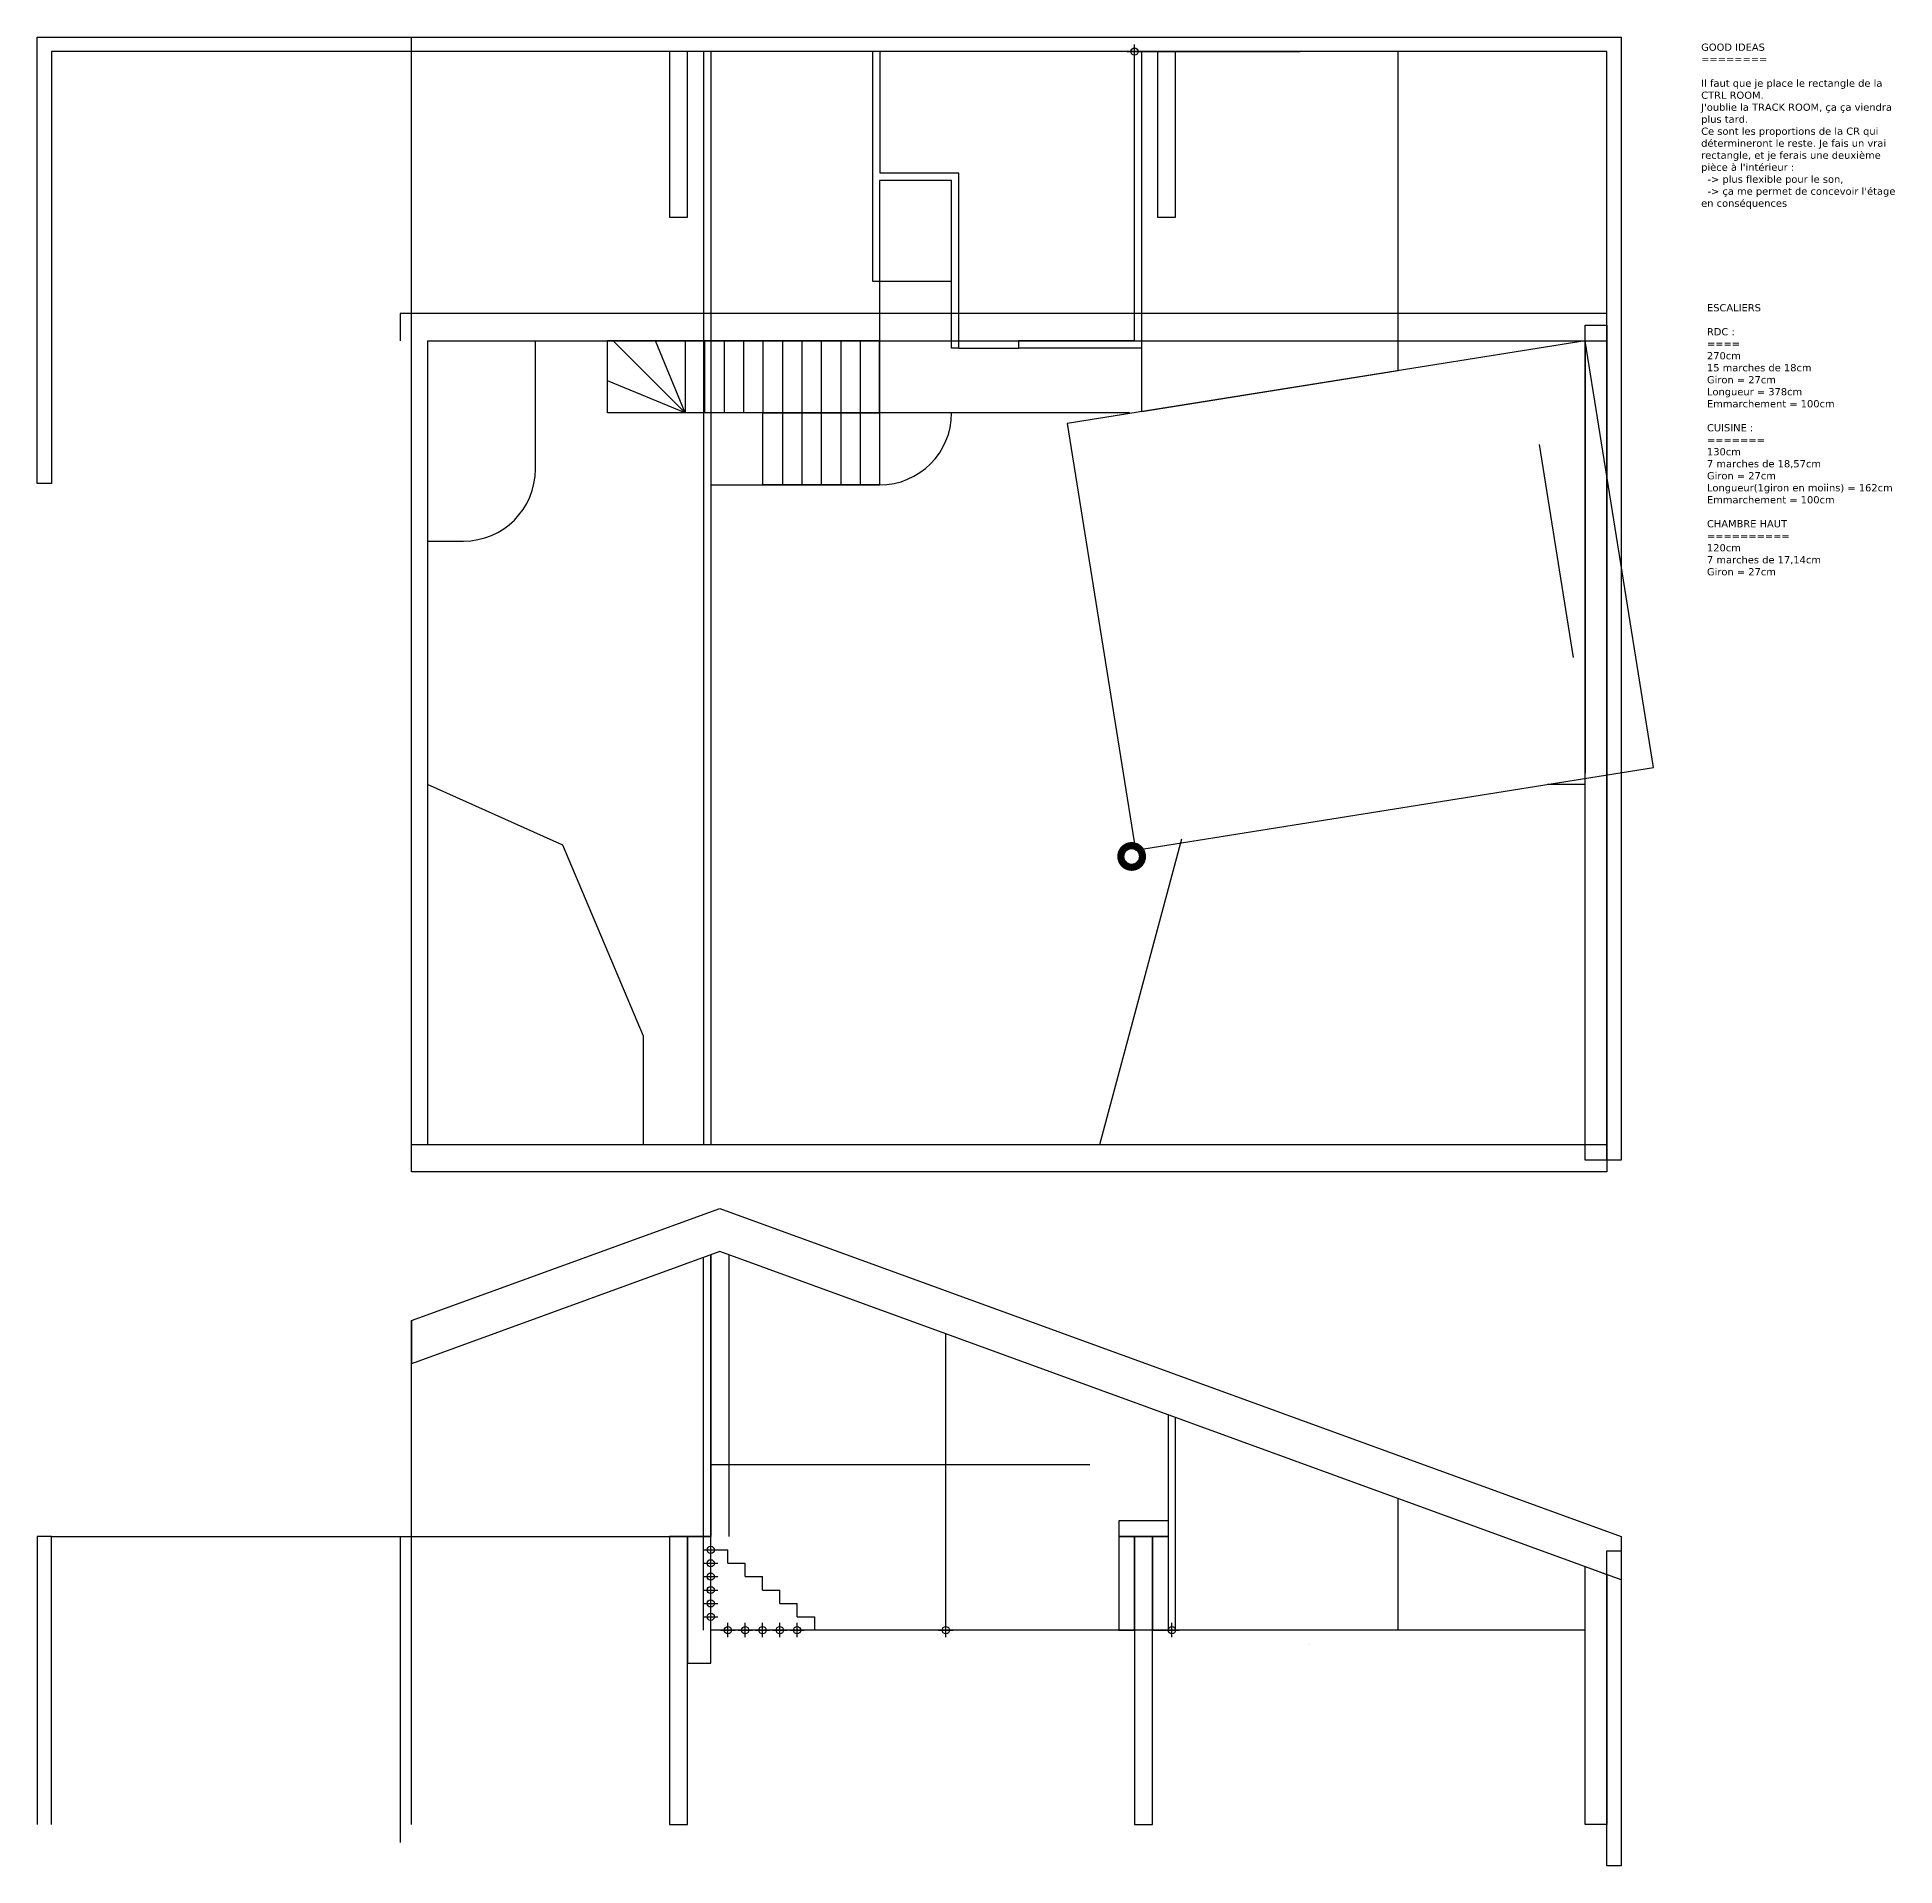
# Model space of a CAD drawing. Header units: centimetres. Extents: x -262314 to 1497847, y -126598 to 219599.
# Drawn here: x 5000 to 30799, y 24858 to 50258 of the extents above; entities that cross this region are included whole.
import ezdxf

# ---------------------------------------------------------------- set-up
doc = ezdxf.new("R2010")
doc.units = ezdxf.units.CM
doc.header["$PDMODE"] = 34
doc.header["$PDSIZE"] = 100
for name, color, linetype in [('A-FP 1', 2, 'Continuous'), ('A-POTEAU', 44, 'Continuous'), ('A-Roof', 2, 'Continuous'), ('A-Wall', 30, 'Continuous'), ('AC-Calcul ratios', 4, 'Continuous'), ('DONUT', 240, 'Continuous'), ('I-Cloison', 11, 'Continuous'), ('I-STAIRS', 44, 'Continuous'), ('IS-Ouate', 253, 'Continuous'), ('Isolant pourtour radier', 36, 'Continuous'), ('Mur de soutenement', 1, 'Continuous'), ('Portes', 3, 'Continuous'), ('Title Block', 250, 'Continuous')]:
    doc.layers.add(name, color=color, linetype=linetype)
doc.styles.add('Seb', font='Verdana.ttf')

msp = doc.modelspace()

# ---------------------------------------------------------------- texts
at = {"layer": 'Title Block', "char_height": 100, "attachment_point": 1, "style": 'Seb'}
for s, width, insert in [("GOOD IDEAS\\P========\\P\\PIl faut que je place le rectangle de la CTRL ROOM.\\PJ'oublie la TRACK ROOM, ça ça viendra plus tard.\\PCe sont les proportions de la CR qui détermineront le reste. Je fais un vrai rectangle, et je ferais une deuxième pièce à l'intérieur :\\P  -> plus flexible pour le son,\\P  -> ça me permet de concevoir l'étage en conséquences", 2882.5, (28109, 50168.5)), ('ESCALIERS\\P\\PRDC :\\P====\\P270cm\\P15 marches de 18cm\\PGiron = 27cm\\PLongueur = 378cm\\PEmmarchement = 100cm\\P\\PCUISINE :\\P=======\\P130cm\\P7 marches de 18,57cm\\PGiron = 27cm\\PLongueur(1giron en moiins) = 162cm\\PEmmarchement = 100cm\\P\\PCHAMBRE HAUT\\P==========\\P120cm\\P7 marches de 17,14cm\\PGiron = 27cm', 2727.5, (28189.5, 46550))]:
    msp.add_mtext_dynamic_manual_height_columns(s, width=width, gutter_width=500, heights=[0], dxfattribs=dict(at, insert=insert))

# ---------------------------------------------------------------- blocks, each defined once
blk = doc.blocks.new('A$C85e816c1')
at = {"layer": 'DONUT', "const_width": 100}
blk.add_lwpolyline([(-150, 0, 1), (150, 0, 1)], format="xyb", close=True, dxfattribs=at)

# ---------------------------------------------------------------- linework, layer by layer
at = {"layer": 'A-FP 1'}
for p, q in [((5200, 29432), (10200, 29432)), ((10200, 29432), (14353.78, 29432))]:
    msp.add_line(p, q, dxfattribs=at)
at = {"layer": 'A-POTEAU'}
for p, q in [((14353.78, 33343.85), (14353.78, 29432)), ((14603.78, 33343.85), (14603.78, 29432))]:
    msp.add_line(p, q, dxfattribs=at)
at = {"layer": 'A-Roof'}
for q in [(14478.78, 33989.35), (10200, 31832)]:
    msp.add_line((10200, 32432), q, dxfattribs=at)
for points in [[(14478.78, 33389.35), (10200, 31832), (10200, 32432), (14478.78, 33989.35), (27000, 29432), (27000, 28832)], [(26800, 28904.79), (26800, 25432), (26500, 25432), (26500, 29013.99)]]:
    msp.add_lwpolyline(points, close=True, dxfattribs=at)
at = {"layer": 'A-Wall'}
for p, q in [((10200, 34498), (10200, 50258)), ((10200, 25432), (10200, 32432)), ((10040, 29432), (10040, 25182))]:
    msp.add_line(p, q, dxfattribs=at)
for points in [[(10420, 46038), (26800, 46038), (26800, 46418), (10040, 46418), (10040, 46038)], [(10420, 46038), (10420, 34878)]]:
    msp.add_lwpolyline(points, dxfattribs=at)
msp.add_lwpolyline([(10200, 34878), (26800, 34878), (26800, 34498), (10200, 34498)], close=True, dxfattribs=at)
at = {"layer": 'AC-Calcul ratios'}
for p, q in [((26499.7, 39878), (25973.22, 39878)), ((26500, 34878), (26499.7, 39878)), ((19756.09, 34878), (20898.5, 39124.76)), ((20611.15, 34878), (26500, 34878))]:
    msp.add_line(p, q, dxfattribs=at)
msp.add_lwpolyline([(26500, 46038), (19305.55, 44889.81), (20251.14, 38964.79), (27445.6, 40112.98)], close=True, dxfattribs=at)
at = {"layer": 'I-Cloison'}
for p, q in [((14253.78, 50058), (14253.78, 34878)), ((14353.78, 50058), (14353.78, 34878)), ((16600, 50058), (16600, 46868)), ((20239.59, 46038), (20239.59, 50058)), ((20339.59, 45938), (20339.59, 50058)), ((23900, 45623.06), (23900, 50058)), ((17700, 48268), (16700, 48268)), ((16700, 48268), (16700, 46868)), ((16700, 48268), (16700, 46868)), ((17700, 46868), (17700, 48268)), ((17800, 45938), (17800, 48368)), ((16600, 46868), (16700, 46868)), ((16700, 46868), (16870, 46868)), ((17700, 45938), (17700, 46868)), ((17800, 45938), (17700, 45938)), ((20239.59, 46038), (18630, 46038)), ((18630, 46038), (18630, 45938)), ((20339.59, 45938), (18630, 45938)), ((26500, 46038), (26500, 40038)), ((23900, 45623.06), (20339.59, 45054.84)), ((23900, 45623.06), (23900, 45623.06)), ((20339.59, 45054.84), (20339.59, 45108)), ((14253.78, 28132), (14253.78, 33307.46)), ((14353.78, 28132), (14353.78, 33343.85)), ((17619.19, 28132), (17619.19, 32246.34)), ((20709.59, 28132), (20709.59, 31121.52)), ((20809.59, 28132), (20809.59, 31085.12)), ((14353.78, 30432), (19619.19, 30432)), ((17619.19, 28132), (17619.19, 30432)), ((23900, 28132), (23900, 29960.31)), ((26500, 28132), (14353.78, 28132)), ((22671.5, 27932), (22671.5, 27932))]:
    msp.add_line(p, q, dxfattribs=at)
msp.add_lwpolyline([(17800, 48368), (16709, 48368), (16709, 50058)], dxfattribs=at)
msp.add_lwpolyline([(10420, 44058), (10420, 43258), (10920, 43258, 0.41421356), (11920, 44258), (11920, 46038)], format="xyb", dxfattribs=at)
msp.add_lwpolyline([(13420, 36380.16), (12300.5, 39034.5), (10420, 39878), (10420, 34878), (13420, 34880.16)], close=True, dxfattribs=at)
for p in [(20239.59, 50058), (17619.19, 28132), (20759.59, 28132)]:
    msp.add_point(p, dxfattribs=at)
at = {"layer": 'I-STAIRS'}
for p, q in [((11920, 46038), (12920, 46038)), ((16700, 46038), (12920, 46038)), ((14000, 45038), (13000, 46038)), ((14000, 45038), (13585.79, 46038)), ((14000, 46038), (14000, 45038)), ((14270, 46038), (14270, 45038)), ((14540, 46038), (14540, 45038)), ((14810, 46038), (14810, 45038)), ((15080, 46038), (15080, 45038)), ((15350, 46038), (15350, 45038)), ((15620, 46038), (15620, 45038)), ((15890, 46038), (15890, 45038)), ((16160, 46038), (16160, 45038)), ((16160, 46038), (16160, 45038)), ((16160, 46038), (16160, 45038)), ((16160, 46038), (16160, 45038)), ((16160, 46038), (16160, 45038)), ((16430, 46038), (16430, 45038)), ((16700, 45038), (16700, 46038)), ((21169.59, 46038), (21169.59, 46038)), ((21739.59, 46038), (21739.59, 46038)), ((14000, 45038), (12920, 45485.35)), ((15080, 45038), (16700, 45038)), ((15080, 44038), (15080, 45038)), ((15350, 45038), (15350, 44038)), ((15620, 45038), (15620, 44038)), ((15890, 45038), (15890, 44038)), ((16160, 45038), (16160, 44038)), ((16430, 45038), (16430, 44038)), ((20169.59, 45038), (16700, 45038)), ((16700, 45038), (16700, 44038)), ((17700, 45038), (17700, 45038)), ((16700, 44038), (15080, 44038)), ((16700, 44038), (16700, 44038)), ((14353.78, 28132), (14353.78, 29432)), ((14353.78, 29246.29), (14593.78, 29246.29)), ((14593.78, 29060.57), (14593.78, 29246.29)), ((14593.78, 29060.57), (14833.78, 29060.57)), ((14833.78, 28874.86), (14833.78, 29060.57)), ((14833.78, 28874.86), (15073.78, 28874.86)), ((15073.78, 28689.14), (15073.78, 28874.86)), ((15073.78, 28689.14), (15313.78, 28689.14)), ((15313.78, 28503.43), (15313.78, 28689.14)), ((15313.78, 28503.43), (15553.78, 28503.43)), ((15553.78, 28317.71), (15553.78, 28503.43)), ((15553.78, 28317.71), (15793.78, 28317.71)), ((15793.78, 28317.71), (15793.78, 28132))]:
    msp.add_line(p, q, dxfattribs=at)
msp.add_lwpolyline([(12920, 46038), (16700, 46038), (16700, 45038), (12920, 45038)], close=True, dxfattribs=at)
msp.add_lwpolyline([(16700, 44038, 0.41421356), (17700, 45038), (14353.78, 45038), (14353.78, 44038), (16700, 44038)], format="xyb", dxfattribs=at)
for p in [(14353.78, 29246.29), (14353.78, 29060.57), (14353.78, 28874.86), (14353.78, 28689.14), (14353.78, 28503.43), (14353.78, 28317.71), (14593.78, 28132), (14833.78, 28132), (15073.78, 28132), (15313.78, 28132), (15553.78, 28132)]:
    msp.add_point(p, dxfattribs=at)
at = {"layer": 'IS-Ouate'}
for points in [[(14353.78, 27672), (14353.78, 29432), (14033.78, 29432), (14033.78, 27672)], [(20019.59, 29432.34), (20709.59, 29432.34), (20709.59, 29652.34), (20019.59, 29652.34)], [(20019.59, 28132.34), (20239.59, 28132.34), (20239.59, 29432.34), (20019.59, 29432.34)], [(20489.59, 28132), (20709.59, 28132), (20709.59, 29432), (20489.59, 29432)]]:
    msp.add_lwpolyline(points, close=True, dxfattribs=at)
at = {"layer": 'Isolant pourtour radier'}
msp.add_lwpolyline([(26800, 34658), (26500, 34658), (26500, 46258), (26800, 46258)], close=True, dxfattribs=at)
at = {"layer": 'Mur de soutenement'}
for p, q in [((5200, 29432), (5000, 29432)), ((5000, 29432), (5000, 25432)), ((5200, 25432), (5200, 29432))]:
    msp.add_line(p, q, dxfattribs=at)
for points in [[(5000, 50058), (5000, 50258), (27000, 50258), (27000, 50058)], [(5200, 50058), (5200, 44058), (5000, 44058), (5000, 50258), (5200, 50258)], [(26800, 50058), (5200, 50058)], [(13783.78, 50058), (13783.78, 47758), (14033.78, 47758), (14033.78, 50058), (13783.78, 50058)], [(20239.59, 50058), (22539.59, 50058)], [(20559.59, 50058), (20559.59, 47758), (20809.59, 47758), (20809.59, 50058), (20559.59, 50058)], [(26800, 50258), (27000, 50258), (27000, 34658), (26800, 34658), (26800, 50058)]]:
    msp.add_lwpolyline(points, dxfattribs=at)
for points in [[(13783.78, 25432), (14033.78, 25432), (14033.78, 29432), (13783.78, 29432)], [(20239.59, 25432), (20489.59, 25432), (20489.59, 29432), (20239.59, 29432)], [(27000, 24857.86), (26800, 24857.86), (26800, 29232), (27000, 29232)]]:
    msp.add_lwpolyline(points, close=True, dxfattribs=at)
at = {"layer": 'Portes'}
for p, q in [((16700, 46868), (16700, 46038)), ((16870, 46868), (17700, 46868)), ((17800, 45938), (18630, 45938)), ((20339.59, 45108), (20339.59, 45938))]:
    msp.add_line(p, q, dxfattribs=at)
at = {"layer": 'Title Block'}
msp.add_line((25857.6, 44602.25), (26330.4, 41639.75), dxfattribs=at)

# ---------------------------------------------------------------- block references
msp.add_blockref('A$C85e816c1', (20200, 38878), dxfattribs=at)

msp.set_redraw_order([(e.dxf.handle, doc.entitydb.next_handle()) for e in msp.query("TEXT MTEXT ATTDEF DIMENSION ARC_DIMENSION")])  # texts and dimensions are drawn at this point

doc.saveas('drawing.dxf')
